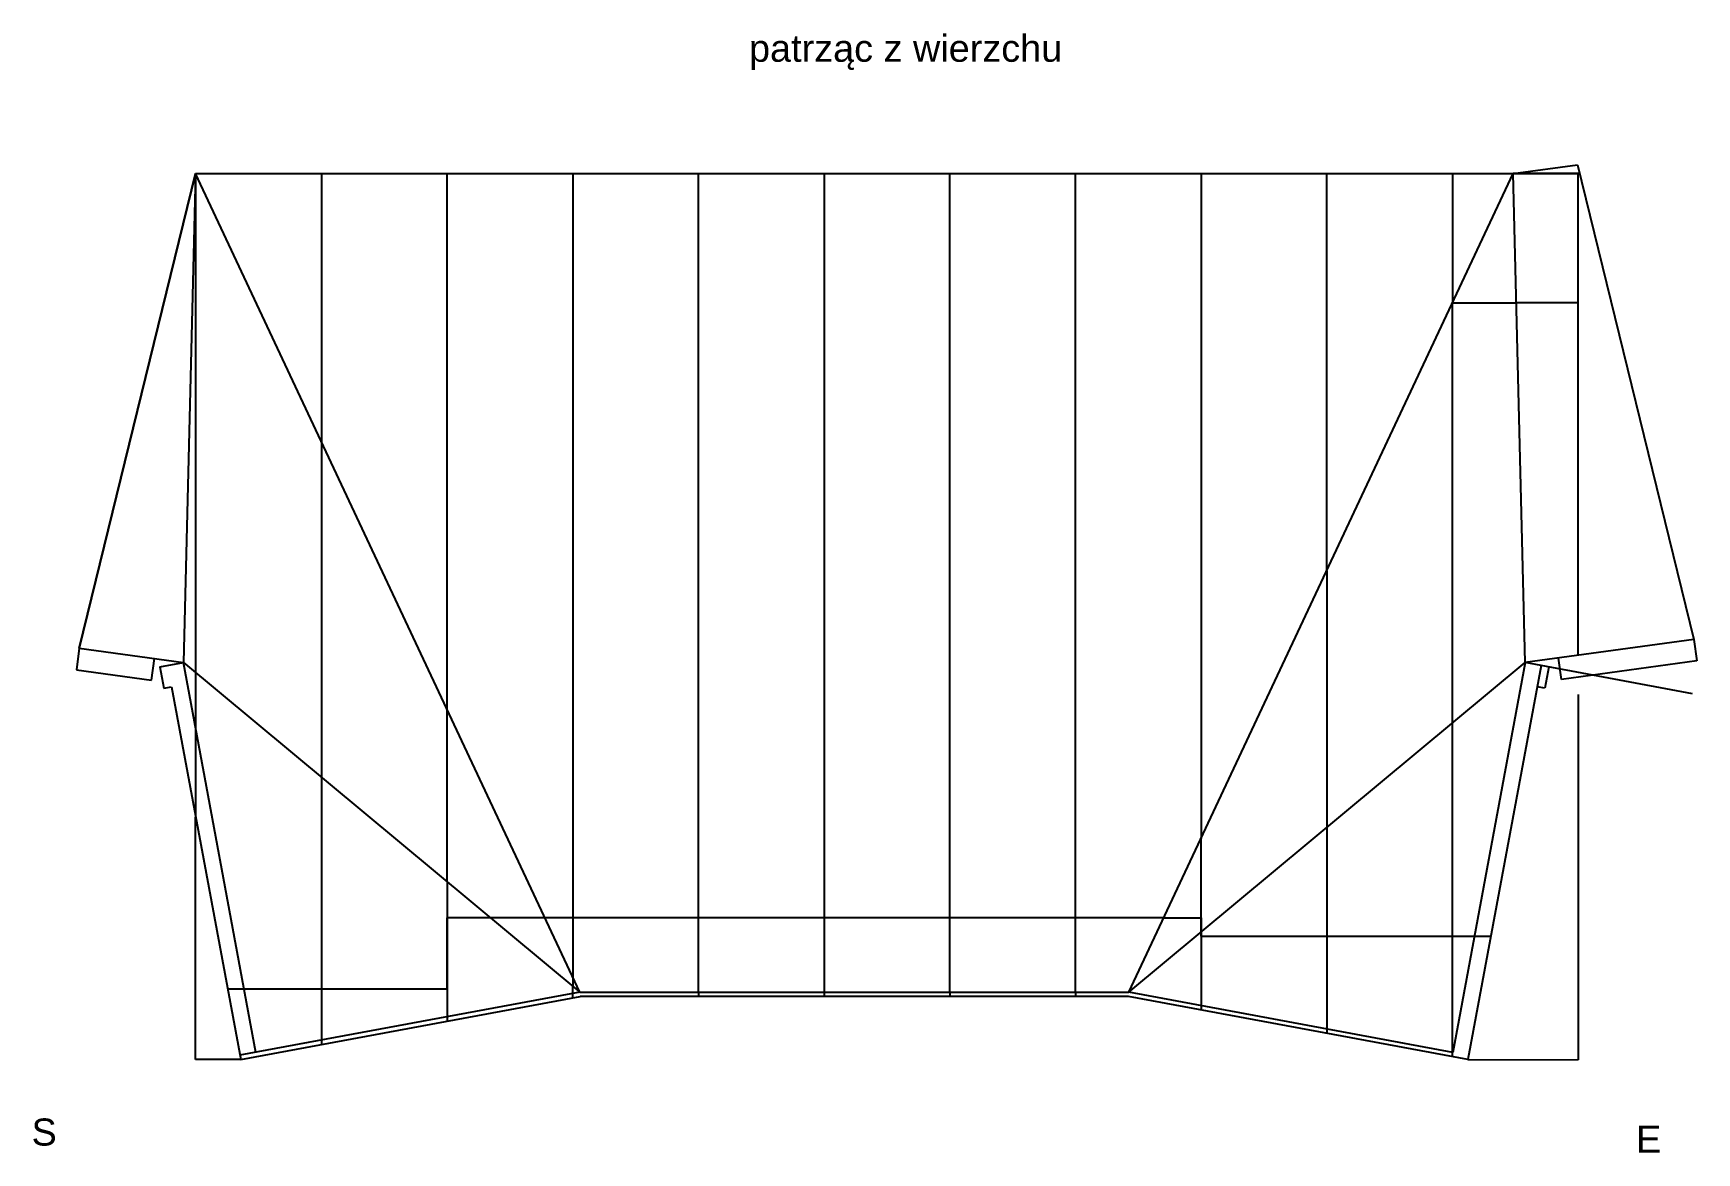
# Model space of a CAD drawing. Header units: millimetres. Extents: x -1487 to 2622, y -1920 to 1543.
# Drawn here: x -150 to 1386, y -904 to 130 of the extents above; entities that cross this region are included whole.
import ezdxf

# ---------------------------------------------------------------- set-up
doc = ezdxf.new("R2010")
doc.units = ezdxf.units.MM
for name, color, linetype in [('+bryła6', 122, 'Continuous'), ('+kalenica główna', 70, 'Continuous'), ('literki', 7, 'Continuous')]:
    doc.layers.add(name, color=color, linetype=linetype)
doc.layers.add('+szwy5.s', color=170, linetype='Continuous', transparency=0.6)
doc.layers.add('obecna przycieta szmata', color=211, linetype='Continuous', transparency=0.6)
doc.styles.get("Standard").update_dxf_attribs({"font": 'arial.ttf'})

msp = doc.modelspace()

# ---------------------------------------------------------------- texts
at = {"layer": 'literki', "transparency": 33554687}
for s, p in [('patrząc z wierzchu', (510.754, 103.286)), ('S', (-151.484, -897.305)), ('E', (1329.502, -903.916))]:
    msp.add_text(s, height=25, dxfattribs=at).set_placement(p)

# ---------------------------------------------------------------- linework, layer by layer
at = {"layer": '+bryła6', "transparency": 33554687, "extrusion": (-0.398949, 0.723319, 0.563604)}
for p, q in [((0, 0), (-11.297, -451.401)), ((-11.297, -451.401), (354.5, -755.646, 0))]:
    msp.add_line(p, q, dxfattribs=at)
at = {"layer": '+bryła6', "transparency": 33554687, "extrusion": (3.50499e-11, 0.91048, 0.413554)}
for p, q in [((354.5, -755.646), (0, 0)), ((861.5, -755.646), (1216, 0))]:
    msp.add_line(p, q, dxfattribs=at)
at = {"layer": '+bryła6', "transparency": 33554687, "extrusion": (-0.008326, 0.060355, 0.998142)}
for p, q in [((1216, 0), (1275.437, 8.2, 0)), ((1382.824, -429.945, 0), (1227.297, -451.401, 0))]:
    msp.add_line(p, q, dxfattribs=at)
at = {"layer": '+bryła6', "transparency": 33554687}
for p, q in [((1275.437, 8.2, 0), (1382.824, -429.945, 0)), ((354.5, -755.646), (861.5, -755.646))]:
    msp.add_line(p, q, dxfattribs=at)
at = {"layer": '+bryła6', "transparency": 33554687, "extrusion": (0.098073, 0.71088, 0.696442)}
for q in [(0, 0), (-11.297, -451.401)]:
    msp.add_line((-107.387, -438.145), q, dxfattribs=at)
at = {"layer": '+bryła6', "transparency": 33554687, "extrusion": (0.674861, 0.077452, 0.733869)}
msp.add_line((1227.297, -451.401, 0), (1216, 0), dxfattribs=at)
at = {"layer": '+bryła6', "transparency": 33554687, "extrusion": (-0.135099, 0.726413, 0.673849)}
msp.add_line((55.625, -811.231), (-11.297, -451.401), dxfattribs=at)
at = {"layer": '+bryła6', "transparency": 33554687, "extrusion": (0.398949, 0.723319, 0.563604)}
msp.add_line((861.5, -755.646, 0), (1227.297, -451.401, 0), dxfattribs=at)
at = {"layer": '+bryła6', "transparency": 33554687, "extrusion": (0.135099, 0.726413, 0.673849)}
for p, q in [((1227.297, -451.401, 0), (1160.375, -811.231, 0)), ((1381.65, -480.108, 0), (1227.297, -451.401, 0))]:
    msp.add_line(p, q, dxfattribs=at)
at = {"layer": '+bryła6', "transparency": 33554687, "extrusion": (2.90577e-13, -1.56928e-12, -1)}
msp.add_line((354.5, -755.646), (40.878, -813.974), dxfattribs=at)
at = {"layer": '+bryła6', "transparency": 33554687, "extrusion": (5.27343e-10, 0.413554, 0.91048)}
msp.add_line((354.5, -755.646), (861.5, -755.646, 0), dxfattribs=at)
at = {"layer": '+bryła6', "transparency": 33554687, "extrusion": (-4.55093e-11, 5.8132e-12, -1)}
msp.add_line((1160.375, -811.231, 0), (861.5, -755.646, 0), dxfattribs=at)
at = {"layer": '+kalenica główna', "transparency": 33554687, "extrusion": (3.50499e-11, 0.91048, 0.413554)}
msp.add_line((0, 0), (1276, 0), dxfattribs=at)
at = {"layer": '+kalenica główna', "transparency": 33554687}
msp.add_line((1216, 0), (1275.437, 8.2, 0), dxfattribs=at)
at = {"layer": '+szwy5.s', "transparency": 33554687, "extrusion": (1.47296e-11, -1.47679e-12, -1)}
for p, q in [((0, 0), (0, -460.797, 0)), ((116, -247.263, 0), (116, -557.278, 0)), ((232, -653.759, 0), (232, -494.527, 0)), ((348, -741.79, 0), (348, -750.239, 0))]:
    msp.add_line(p, q, dxfattribs=at)
at = {"layer": '+szwy5.s', "transparency": 33554687, "extrusion": (-0.098073, 0.71088, 0.696442)}
msp.add_line((1275.437, 8.2, 0), (1382.824, -429.945, 0), dxfattribs=at)
at = {"layer": '+szwy5.s', "transparency": 33554687}
for p, q in [((1276, 0, 0), (1277.438, 0.036, 0)), ((1276, 0, 0), (1216, 0)), ((1276, -444.682, 0), (1276, 0, 0)), ((-107.387, -438.145), (-110.12, -457.957, 0)), ((1382.824, -429.945, 0), (1385.557, -449.757, 0)), ((-110.12, -457.957, 0), (-40.777, -467.523)), ((-40.777, -467.523), (-38.043, -447.711)), ((-32.926, -455.424), (-29.269, -475.086)), ((1242.044, -454.144, 0), (1174.391, -817.906, 0)), ((1248.926, -455.424, 0), (1245.269, -475.086)), ((1260.739, -466.977, 0), (1258.006, -447.164, 0)), ((1385.557, -449.757, 0), (1260.739, -466.977, 0)), ((-29.269, -475.086), (-22.387, -473.807)), ((0, -460.797, 0), (0, -594.178)), ((1245.269, -475.086), (1238.387, -473.807)), ((1160, -815.23), (1160, -507.374, 0)), ((861.131, -759.646, 0), (354.869, -759.646)), ((464, -755.646, 0), (464, -759.646, 0)), ((580, -755.646, 0), (580, -759.646, 0)), ((696, -755.646, 0), (696, -759.646, 0)), ((812, -755.646, 0), (812, -759.646, 0)), ((1174.391, -817.906, 0), (861.131, -759.646, 0))]:
    msp.add_line(p, q, dxfattribs=at)
at = {"layer": '+szwy5.s', "transparency": 33554687, "extrusion": (-0.095179, -0.689907, 0.717613)}
msp.add_line((0, 0), (-107.387, -438.145), dxfattribs=at)
at = {"layer": '+szwy5.s', "transparency": 33554687, "extrusion": (-5.82956e-13, -1.1624e-13, -1)}
for p, q in [((116, 0), (116, -247.263)), ((232, -494.527), (232, 0)), ((348, 0), (348, -741.79)), ((464, -755.646), (464, 0)), ((580, 0), (580, -755.646)), ((696, -755.646), (696, 0)), ((812, -755.646), (812, 0))]:
    msp.add_line(p, q, dxfattribs=at)
at = {"layer": '+szwy5.s', "transparency": 33554687, "extrusion": (-3.58591e-11, -0.413554, 0.91048)}
for p, q in [((928, 0), (928, -613.895)), ((1044, -366.632), (1044, 0)), ((1160, 0), (1160, -119.369))]:
    msp.add_line(p, q, dxfattribs=at)
at = {"layer": '+szwy5.s', "transparency": 33554687, "extrusion": (-3.57814e-11, 8.30762e-12, -1)}
for p, q in [((1160, -507.374, 0), (1160, -119.369)), ((1044, -366.632, 0), (1044, -603.855)), ((928, -700.335, 0), (928, -613.895, 0))]:
    msp.add_line(p, q, dxfattribs=at)
at = {"layer": '+szwy5.s', "transparency": 33554559}
for p, q in [((1160, -119.369, 0), (1218.987, -119.369, 0)), ((1276, -119.369, 0), (1218.987, -119.369, 0)), ((0, -817.906, 0), (0, -594.178)), ((41.609, -817.906), (0, -817.906, 0))]:
    msp.add_line(p, q, dxfattribs=at)
at = {"layer": '+szwy5.s', "transparency": 33554687, "extrusion": (4.14786e-13, 1.5401e-12, -1)}
msp.add_line((-32.926, -455.424), (-11.297, -451.401), dxfattribs=at)
at = {"layer": '+szwy5.s', "transparency": 33554687, "extrusion": (-4.77413e-13, -2.50704e-12, -1)}
for p, q in [((-22.387, -473.807), (41.609, -817.906)), ((116, -557.278), (116, -804.071, 0)), ((232, -653.759, 0), (232, -782.497, 0)), ((348, -760.923, 0), (348, -750.239, 0))]:
    msp.add_line(p, q, dxfattribs=at)
at = {"layer": '+szwy5.s', "transparency": 33554559, "extrusion": (-0.564058, 0.678173, 0.471084)}
msp.add_line((1276, -480.802, 0), (1276, -818.02, 0), dxfattribs=at)
at = {"layer": '+szwy5.s', "transparency": 33554687, "extrusion": (-3.55295e-11, -8.04759e-12, -1)}
for p, q in [((1044, -603.855, 0), (1044, -793.656, 0)), ((928, -700.335, 0), (928, -772.082, 0))]:
    msp.add_line(p, q, dxfattribs=at)
at = {"layer": '+szwy5.s', "transparency": 33554687, "extrusion": (-4.85658e-11, 1.5401e-12, -1)}
msp.add_line((41.609, -817.906), (354.869, -759.646), dxfattribs=at)
at = {"layer": '+szwy5.s', "transparency": 33554559, "extrusion": (-3.55295e-11, -8.04759e-12, -1)}
msp.add_line((1174.391, -817.906, 0), (1276, -818.02, 0), dxfattribs=at)
at = {"layer": 'obecna przycieta szmata', "transparency": 33554687}
for p, q in [((1216, 0), (1276, 0, 0)), ((271.967, -687), (231.834, -687)), ((231.834, -687), (231.834, -753)), ((893.704, -687), (322.296, -687)), ((231.834, -753), (29.538, -753))]:
    msp.add_line(p, q, dxfattribs=at)
at = {"layer": 'obecna przycieta szmata', "transparency": 33554687, "extrusion": (2.63743e-12, -1.37158e-11, -1)}
msp.add_line((322.296, -687, 0), (271.967, -687, 0), dxfattribs=at)
at = {"layer": 'obecna przycieta szmata', "transparency": 33554687, "extrusion": (-3.6244e-11, 7.91915e-12, -1)}
for p, q in [((893.704, -687, 0), (928, -687, 0)), ((928, -687, 0), (928, -700.335, 0))]:
    msp.add_line(p, q, dxfattribs=at)
at = {"layer": 'obecna przycieta szmata', "transparency": 33554687, "extrusion": (-4.66161e-11, 5.19366e-12, -1)}
for q in [(928, -700.335, 0), (1195.575, -704, 0)]:
    msp.add_line((928, -704, 0), q, dxfattribs=at)

msp.set_redraw_order([(e.dxf.handle, doc.entitydb.next_handle()) for e in msp.query("TEXT MTEXT ATTDEF DIMENSION ARC_DIMENSION")])  # texts and dimensions are drawn at this point

doc.saveas('drawing.dxf')
